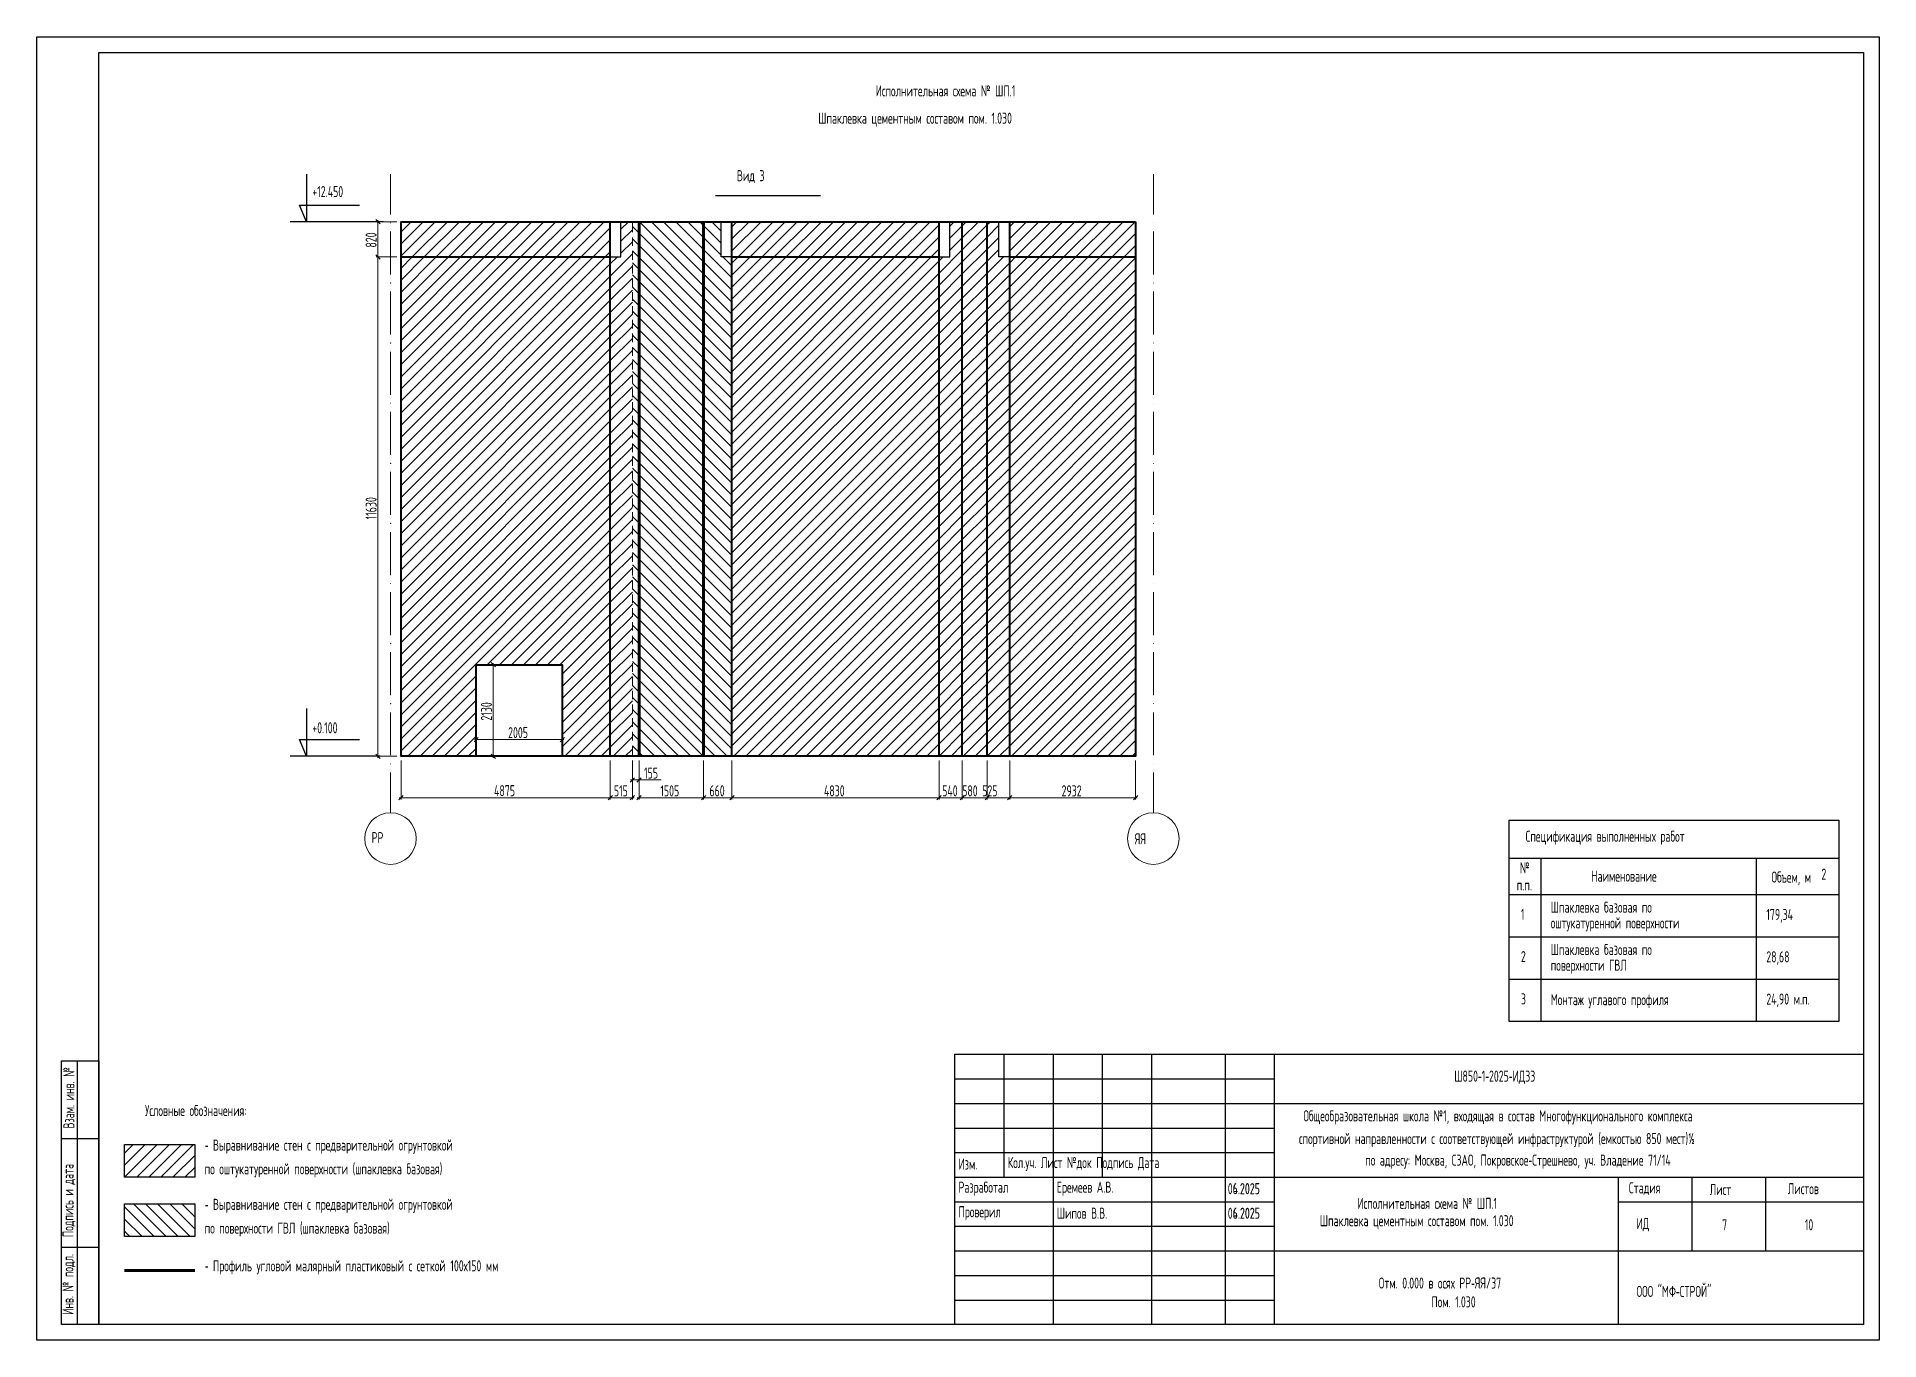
# Model space of a CAD drawing. Header units: millimetres. Extents: x 0 to 258, y 0 to 17.
# Drawn here: x 156.65 to 179.94, y 0.19 to 16.66 of the extents above; entities that cross this region are included whole.
import ezdxf

# ---------------------------------------------------------------- set-up
doc = ezdxf.new("R2010")
doc.units = ezdxf.units.MM
doc.layers.add('PDF _0', color=7, linetype='Continuous')
doc.layers.add('PDF _Текст', color=7, linetype='Continuous')
doc.layers.add('PDF _Оси-1', color=7, linetype='Continuous', true_color=0xaaaaaa)
doc.layers.add('PDF _Оси-3', color=7, linetype='Continuous', true_color=0x989898)
doc.styles.get("Standard").update_dxf_attribs({"font": 'ГОСТ тип А.ttf', "width": 0.8})

msp = doc.modelspace()

# ---------------------------------------------------------------- texts
at = {"layer": 'PDF _Текст', "char_height": 0.14, "attachment_point": 4}
for s, insert in [('Исполнительная схема № ШП.1', (167.254, 15.98)), ('Шпаклевка цементным составом пом. 1.030', (166.527, 15.615)), ('Вид 3', (165.499, 14.896)), ('+12.450', (160.13, 14.706)), ('+0.100', (160.13, 7.929)), ('2005', (162.606, 7.868)), ('155', (164.325, 7.357)), ('4875', (162.428, 7.134)), ('515', (163.943, 7.132)), ('1505', (164.531, 7.132)), ('660', (165.152, 7.132)), ('4830', (166.6, 7.132)), ('540 580 525', (168.095, 7.132)), ('2932', (169.605, 7.132)), ('Спецификация выполненных работ', (175.472, 6.539)), ('№', (175.401, 6.159)), ('Наименование', (176.302, 6.054)), ('Объем, м', (178.581, 6.026)), ('2', (179.213, 6.079)), ('п.п.', (175.36, 5.942)), ('1', (175.413, 5.572)), ('Шпаклевка базовая по', (175.79, 5.662)), ('179,34', (178.516, 5.553)), ('оштукатуренной поверхности', (175.79, 5.444)), ('Шпаклевка базовая по', (175.79, 5.127)), ('2', (175.413, 5.037)), ('поверхности ГВЛ', (175.79, 4.909)), ('28,68', (178.516, 5.018)), ('3', (175.413, 4.502)), ('Монтаж углавого профиля', (175.79, 4.474)), ('24,90 м.п.', (178.516, 4.484)), ('Ш850‐1‐2025‐ИД33', (174.57, 3.512)), ('Условные обозначения:', (158.015, 3.092)), ('Общеобразовательная школа №1, входящая в состав Многофункционального комплекса', (172.662, 3.005)), ('спортивной направленности с соответствующей инфраструктурой (емкостью 850 мест)½', (172.607, 2.718)), ('‐ Выравнивание стен с предварительной огрунтовкой', (158.769, 2.636)), ('по оштукатуренной поверхности (шпаклевка базовая)', (158.769, 2.336)), ('Изм.', (168.301, 2.415)), ('Кол.уч. Лист №док Подпись Дата', (168.924, 2.415)), ('по адресу: Москва, СЗАО, Покровское‐Стрешнево, уч. Владение 71/14', (173.444, 2.446)), ('Разработал', (168.301, 2.104)), ('Еремеев А.В.', (169.544, 2.104)), ('04.2025', (171.706, 2.104)), ('06.2025', (171.706, 2.104)), ('Стадия', (176.778, 2.104)), ('Лист', (177.8, 2.094)), ('Листов', (178.788, 2.104)), ('‐ Выравнивание стен с предварительной огрунтовкой', (158.769, 1.887)), ('Проверил', (168.301, 1.793)), ('Шипов В.В.', (169.544, 1.793)), ('04.2025', (171.706, 1.793)), ('Исполнительная схема № ШП.1', (173.345, 1.918)), ('по поверхности ГВЛ (шпаклевка базовая)', (158.769, 1.587)), ('06.2025', (171.706, 1.793)), ('Шпаклевка цементным составом пом. 1.030', (172.87, 1.68)), ('ИД', (176.875, 1.648)), ('7', (177.957, 1.648)), ('10', (179.003, 1.648)), ('‐ Профиль угловой малярный пластиковый с сеткой 100х150 мм', (158.769, 1.11)), ('Отм. 0.000 в осях РР‐ЯЯ/37', (173.615, 0.911)), ('Пом. 1.030', (174.281, 0.673)), ('ООО "МФ‐СТРОЙ"', (176.875, 0.805))]:
    msp.add_mtext(s, dxfattribs=dict(at, insert=insert))
at = {"layer": 'PDF _Текст', "char_height": 0.14, "attachment_point": 4, "rotation": 90}
for s, insert in [('820', (160.873, 13.998)), ('11630', (160.873, 10.563)), ('2130', (162.332, 8.02)), ('Взам. инв. №', (157.052, 2.864)), ('Подпись и дата', (157.052, 1.491)), ('Инв. № подл.', (157.052, 0.51))]:
    msp.add_mtext(s, dxfattribs=dict(at, insert=insert))
at = {"layer": 'PDF _Текст', "color": 253, "true_color": 0xaaaaaa, "char_height": 0.14, "attachment_point": 4}
for s, insert in [('РР', (160.88, 6.541)), ('ЯЯ', (170.53, 6.525))]:
    msp.add_mtext(s, dxfattribs=dict(at, insert=insert))

# ---------------------------------------------------------------- linework, layer by layer
at = {"layer": 'PDF _0', "lineweight": 25}
for points in [[(156.647, 16.662), (179.943, 16.662), (179.943, 0.19), (156.647, 0.19)], [(157.431, 16.466), (179.747, 16.466), (179.747, 0.386), (157.431, 0.386)], [(179.434, 4.216), (175.263, 4.216), (175.263, 6.761), (179.434, 6.761)], [(168.255, 3.802), (179.747, 3.802), (179.747, 0.386), (168.255, 0.386)], [(156.96, 3.719), (157.431, 3.719), (157.431, 0.386), (156.96, 0.386)], [(157.757, 2.662), (158.643, 2.662), (158.643, 2.249), (157.757, 2.249)], [(157.757, 1.913), (158.643, 1.913), (158.643, 1.5), (157.757, 1.5)]]:
    msp.add_lwpolyline(points, close=True, dxfattribs=at)
for points in [[(160.057, 14.928), (160.057, 14.325), (159.966, 14.536), (160.728, 14.536)], [(165.23, 14.655), (166.555, 14.655)], [(161.029, 14.325), (159.848, 14.325)], [(163.897, 13.881), (164.033, 13.881), (164.033, 14.325)], [(165.436, 13.881), (165.3, 13.881), (165.3, 14.325)], [(168.056, 13.881), (168.192, 13.881), (168.192, 14.325)], [(168.949, 13.881), (168.813, 13.881), (168.813, 14.325)], [(160.057, 8.173), (160.057, 7.57), (159.966, 7.78), (160.728, 7.78)], [(160.99, 7.57), (159.848, 7.57)], [(175.263, 6.28), (179.434, 6.28)], [(175.666, 6.28), (175.666, 4.216)], [(178.386, 6.28), (178.386, 4.216)], [(175.263, 5.82), (179.434, 5.82)], [(175.263, 5.285), (179.434, 5.285)], [(175.263, 4.75), (179.434, 4.75)], [(168.876, 3.802), (168.876, 2.249)], [(169.497, 3.802), (169.497, 0.386)], [(170.119, 3.802), (170.119, 2.249)], [(170.74, 3.802), (170.74, 0.386)], [(171.672, 3.802), (171.672, 0.386)], [(172.293, 3.802), (172.293, 0.386)], [(157.156, 3.719), (157.156, 0.386)], [(168.255, 3.492), (172.293, 3.492)], [(168.255, 3.181), (179.747, 3.181)], [(168.255, 2.87), (172.293, 2.87)], [(156.96, 2.739), (157.431, 2.739)], [(168.255, 2.56), (172.293, 2.56)], [(168.255, 2.249), (179.747, 2.249)], [(176.641, 2.249), (176.641, 0.386)], [(177.573, 2.249), (177.573, 1.317)], [(178.504, 2.249), (178.504, 1.317)], [(168.255, 1.939), (172.293, 1.939)], [(176.641, 1.939), (179.747, 1.939)], [(168.255, 1.628), (172.293, 1.628)], [(156.96, 1.366), (157.431, 1.366)], [(168.255, 1.317), (179.747, 1.317)], [(168.255, 1.007), (172.293, 1.007)], [(168.255, 0.696), (172.293, 0.696)]]:
    msp.add_lwpolyline(points, dxfattribs=at)
at = {"layer": 'PDF _0', "lineweight": 13}
for points in [[(160.986, 14.298), (160.932, 14.353)], [(161.198, 14.325), (160.938, 14.325)], [(160.959, 14.347), (160.959, 13.859)], [(160.959, 7.548), (160.959, 13.902)], [(162.256, 8.726), (162.44, 8.726)], [(162.446, 8.699), (162.391, 8.753)], [(162.418, 7.548), (162.418, 8.747)], [(162.229, 7.808), (162.175, 7.753)], [(162.18, 7.781), (163.311, 7.781)], [(162.202, 7.624), (162.202, 7.802)], [(163.262, 7.753), (163.317, 7.808)], [(163.29, 7.624), (163.29, 7.802)], [(160.932, 7.597), (160.986, 7.543)], [(161.198, 7.57), (160.938, 7.57)], [(161.252, 7.516), (161.252, 7.024)], [(162.256, 7.57), (162.44, 7.57)], [(162.391, 7.597), (162.446, 7.543)], [(164.177, 7.248), (164.177, 7.516), (164.177, 7.024)], [(164.261, 7.248), (164.261, 7.516), (164.261, 7.024)], [(170.54, 7.516), (170.54, 7.024)], [(164.204, 7.297), (164.15, 7.243)], [(164.155, 7.27), (164.261, 7.27), (164.541, 7.27)], [(164.234, 7.243), (164.288, 7.297)], [(161.279, 7.072), (161.225, 7.018)], [(161.23, 7.045), (163.919, 7.045)], [(163.876, 7.045), (164.198, 7.045)], [(164.15, 7.018), (164.204, 7.072)], [(164.288, 7.072), (164.234, 7.018)], [(164.239, 7.045), (165.099, 7.045)], [(165.056, 7.045), (165.457, 7.045)], [(165.414, 7.045), (168.078, 7.045)], [(168.035, 7.045), (168.371, 7.045)], [(168.328, 7.045), (168.686, 7.045)], [(168.642, 7.045), (168.971, 7.045)], [(168.927, 7.045), (170.562, 7.045)], [(170.513, 7.018), (170.567, 7.072)]]:
    msp.add_lwpolyline(points, dxfattribs=at)
at = {"layer": 'PDF _0', "color": 92, "lineweight": 30, "true_color": 0x00dd00}
for points in [[(161.252, 14.198), (161.38, 14.325)], [(161.252, 14.045), (161.532, 14.325)], [(161.252, 13.893), (161.685, 14.325)], [(161.252, 13.74), (161.393, 13.881), (161.838, 14.325)], [(161.252, 13.587), (161.545, 13.881), (161.99, 14.325)], [(161.252, 13.435), (161.698, 13.881), (162.143, 14.325)], [(161.252, 13.282), (161.85, 13.881), (162.295, 14.325)], [(161.252, 13.13), (162.003, 13.881), (162.448, 14.325)], [(161.252, 12.977), (162.156, 13.881), (162.601, 14.325)], [(161.252, 12.824), (162.308, 13.881), (162.753, 14.325)], [(161.252, 12.672), (162.461, 13.881), (162.906, 14.325)], [(161.252, 12.519), (162.614, 13.881), (163.058, 14.325)], [(161.252, 12.366), (162.766, 13.881), (163.211, 14.325)], [(161.252, 12.214), (162.919, 13.881), (163.364, 14.325)], [(161.252, 12.061), (163.071, 13.881), (163.516, 14.325)], [(161.252, 11.909), (163.224, 13.881), (163.669, 14.325)], [(161.252, 11.756), (163.377, 13.881), (163.822, 14.325)], [(161.252, 11.603), (163.529, 13.881), (163.897, 14.249)], [(164.033, 14.232), (164.127, 14.325)], [(164.033, 14.079), (164.177, 14.223)], [(165.436, 14.261), (165.5, 14.325)], [(165.436, 14.108), (165.653, 14.325)], [(165.436, 13.956), (165.805, 14.325)], [(165.436, 13.803), (165.513, 13.881), (165.958, 14.325)], [(165.436, 13.65), (165.666, 13.881), (166.111, 14.325)], [(165.436, 13.498), (165.818, 13.881), (166.263, 14.325)], [(165.436, 13.345), (165.971, 13.881), (166.416, 14.325)], [(165.436, 13.193), (166.124, 13.881), (166.569, 14.325)], [(165.436, 13.04), (166.276, 13.881), (166.721, 14.325)], [(165.436, 12.887), (166.429, 13.881), (166.874, 14.325)], [(165.436, 12.735), (166.581, 13.881), (167.026, 14.325)], [(165.436, 12.582), (166.734, 13.881), (167.179, 14.325)], [(165.436, 12.429), (166.887, 13.881), (167.332, 14.325)], [(165.436, 12.277), (167.039, 13.881), (167.484, 14.325)], [(165.436, 12.124), (167.192, 13.881), (167.637, 14.325)], [(165.436, 11.972), (167.344, 13.881), (167.789, 14.325)], [(165.436, 11.819), (167.497, 13.881), (167.942, 14.325)], [(165.436, 11.056), (168.056, 13.677), (168.349, 13.97), (168.664, 14.284), (168.705, 14.325)], [(165.436, 10.293), (168.056, 12.914), (168.349, 13.207), (168.664, 13.521), (168.949, 13.806), (169.023, 13.881), (169.468, 14.325)], [(165.436, 10.14), (168.056, 12.761), (168.349, 13.054), (168.664, 13.369), (168.949, 13.654), (169.176, 13.881), (169.621, 14.325)], [(165.436, 9.988), (168.056, 12.609), (168.349, 12.902), (168.664, 13.216), (168.949, 13.501), (169.328, 13.881), (169.773, 14.325)], [(165.436, 9.835), (168.056, 12.456), (168.349, 12.749), (168.664, 13.064), (168.949, 13.348), (169.481, 13.881), (169.926, 14.325)], [(165.436, 9.683), (168.056, 12.303), (168.349, 12.596), (168.664, 12.911), (168.949, 13.196), (169.634, 13.881), (170.079, 14.325)], [(165.436, 9.53), (168.056, 12.151), (168.349, 12.444), (168.664, 12.758), (168.949, 13.043), (169.786, 13.881), (170.231, 14.325)], [(165.436, 9.377), (168.056, 11.998), (168.349, 12.291), (168.664, 12.606), (168.949, 12.891), (169.939, 13.881), (170.384, 14.325)], [(165.436, 9.225), (168.056, 11.845), (168.349, 12.138), (168.664, 12.453), (168.949, 12.738), (170.091, 13.881), (170.536, 14.325)], [(165.436, 11.666), (167.65, 13.881), (168.056, 14.287)], [(165.436, 10.903), (168.056, 13.524), (168.349, 13.817), (168.664, 14.132), (168.813, 14.281)], [(168.192, 14.27), (168.247, 14.325)], [(168.192, 14.118), (168.349, 14.275), (168.4, 14.325)], [(168.192, 13.965), (168.349, 14.122), (168.552, 14.325)], [(168.949, 14.264), (169.01, 14.325)], [(168.949, 14.112), (169.163, 14.325)], [(168.949, 13.959), (169.315, 14.325)], [(161.252, 11.451), (163.682, 13.881), (163.897, 14.096)], [(164.033, 13.926), (164.177, 14.07)], [(165.436, 9.072), (168.056, 11.693), (168.349, 11.986), (168.664, 12.301), (168.949, 12.585), (170.244, 13.881), (170.54, 14.176)], [(165.436, 11.514), (167.802, 13.881), (168.056, 14.135)], [(165.436, 10.751), (168.056, 13.372), (168.349, 13.665), (168.664, 13.979), (168.813, 14.128)], [(165.436, 8.919), (168.056, 11.54), (168.349, 11.833), (168.664, 12.148), (168.949, 12.433), (170.397, 13.881), (170.54, 14.024)], [(165.436, 11.361), (167.955, 13.881), (168.056, 13.982)], [(161.252, 11.298), (163.834, 13.881), (163.897, 13.943)], [(161.252, 10.993), (163.897, 13.638), (164.177, 13.918)], [(161.252, 11.146), (163.897, 13.791), (163.987, 13.881)], [(161.252, 10.84), (163.897, 13.486), (164.177, 13.765)], [(165.436, 10.598), (168.056, 13.219), (168.349, 13.512), (168.664, 13.827), (168.813, 13.976)], [(165.436, 11.209), (168.056, 13.829), (168.107, 13.881)], [(165.436, 10.446), (168.056, 13.066), (168.349, 13.359), (168.664, 13.674), (168.871, 13.881)], [(165.436, 8.767), (168.056, 11.388), (168.349, 11.681), (168.664, 11.995), (168.949, 12.28), (170.54, 13.871)], [(161.252, 10.688), (163.897, 13.333), (164.177, 13.612)], [(165.436, 8.614), (168.056, 11.235), (168.349, 11.528), (168.664, 11.843), (168.949, 12.128), (170.54, 13.719)], [(165.436, 8.462), (168.056, 11.082), (168.349, 11.375), (168.664, 11.69), (168.949, 11.975), (170.54, 13.566)], [(161.252, 10.535), (163.897, 13.18), (164.177, 13.46)], [(161.252, 10.383), (163.897, 13.028), (164.177, 13.307)], [(165.436, 8.309), (168.056, 10.93), (168.349, 11.223), (168.664, 11.538), (168.949, 11.822), (170.54, 13.413)], [(161.252, 10.23), (163.897, 12.875), (164.177, 13.155)], [(165.436, 8.156), (168.056, 10.777), (168.349, 11.07), (168.664, 11.385), (168.949, 11.67), (170.54, 13.261)], [(165.436, 8.004), (168.056, 10.625), (168.349, 10.918), (168.664, 11.232), (168.949, 11.517), (170.54, 13.108)], [(161.252, 10.077), (163.897, 12.723), (164.177, 13.002)], [(161.252, 9.925), (163.897, 12.57), (164.177, 12.849)], [(165.436, 7.851), (168.056, 10.472), (168.349, 10.765), (168.664, 11.08), (168.949, 11.365), (170.54, 12.955)], [(161.252, 9.772), (163.897, 12.417), (164.177, 12.697)], [(165.436, 7.699), (168.056, 10.319), (168.349, 10.612), (168.664, 10.927), (168.949, 11.212), (170.54, 12.803)], [(165.46, 7.57), (168.056, 10.167), (168.349, 10.46), (168.664, 10.774), (168.949, 11.059), (170.54, 12.65)], [(161.252, 9.619), (163.897, 12.265), (164.177, 12.544)], [(161.252, 9.467), (163.897, 12.112), (164.177, 12.392)], [(165.612, 7.57), (168.056, 10.014), (168.349, 10.307), (168.664, 10.622), (168.949, 10.907), (170.54, 12.498)], [(161.252, 9.314), (163.897, 11.959), (164.177, 12.239)], [(165.765, 7.57), (168.056, 9.862), (168.349, 10.155), (168.664, 10.469), (168.949, 10.754), (170.54, 12.345)], [(165.917, 7.57), (168.056, 9.709), (168.349, 10.002), (168.664, 10.317), (168.949, 10.602), (170.54, 12.192)], [(161.252, 9.162), (163.897, 11.807), (164.177, 12.086)], [(161.252, 9.009), (163.897, 11.654), (164.177, 11.934)], [(166.07, 7.57), (168.056, 9.556), (168.349, 9.849), (168.664, 10.164), (168.949, 10.449), (170.54, 12.04)], [(166.223, 7.57), (168.056, 9.404), (168.349, 9.697), (168.664, 10.011), (168.949, 10.296), (170.54, 11.887)], [(161.252, 8.856), (163.897, 11.502), (164.177, 11.781)], [(166.375, 7.57), (168.056, 9.251), (168.349, 9.544), (168.664, 9.859), (168.949, 10.144), (170.54, 11.735)], [(161.252, 8.704), (163.897, 11.349), (164.177, 11.628)], [(161.252, 8.551), (163.897, 11.196), (164.177, 11.476)], [(166.528, 7.57), (168.056, 9.098), (168.349, 9.391), (168.664, 9.706), (168.949, 9.991), (170.54, 11.582)], [(166.681, 7.57), (168.056, 8.946), (168.349, 9.239), (168.664, 9.554), (168.949, 9.838), (170.54, 11.429)], [(161.252, 8.399), (163.897, 11.044), (164.177, 11.323)], [(166.833, 7.57), (168.056, 8.793), (168.349, 9.086), (168.664, 9.401), (168.949, 9.686), (170.54, 11.277)], [(161.252, 8.246), (163.897, 10.891), (164.177, 11.171)], [(161.252, 8.093), (163.897, 10.739), (164.177, 11.018)], [(166.986, 7.57), (168.056, 8.641), (168.349, 8.934), (168.664, 9.248), (168.949, 9.533), (170.54, 11.124)], [(167.138, 7.57), (168.056, 8.488), (168.349, 8.781), (168.664, 9.096), (168.949, 9.381), (170.54, 10.972)], [(161.252, 7.941), (163.897, 10.586), (164.177, 10.865)], [(167.291, 7.57), (168.056, 8.335), (168.349, 8.628), (168.664, 8.943), (168.949, 9.228), (170.54, 10.819)], [(161.252, 7.788), (163.897, 10.433), (164.177, 10.713)], [(162.342, 8.726), (163.897, 10.281), (164.177, 10.56)], [(167.444, 7.57), (168.056, 8.183), (168.349, 8.476), (168.664, 8.791), (168.949, 9.075), (170.54, 10.666)], [(167.596, 7.57), (168.056, 8.03), (168.349, 8.323), (168.664, 8.638), (168.949, 8.923), (170.54, 10.514)], [(162.495, 8.726), (163.897, 10.128), (164.177, 10.408)], [(162.648, 8.726), (163.897, 9.976), (164.177, 10.255)], [(167.749, 7.57), (168.056, 7.878), (168.349, 8.171), (168.664, 8.485), (168.949, 8.77), (170.54, 10.361)], [(162.8, 8.726), (163.897, 9.823), (164.177, 10.102)], [(167.901, 7.57), (168.056, 7.725), (168.349, 8.018), (168.664, 8.333), (168.949, 8.618), (170.54, 10.208)], [(168.054, 7.57), (168.056, 7.572), (168.349, 7.865), (168.664, 8.18), (168.949, 8.465), (170.54, 10.056)], [(162.953, 8.726), (163.897, 9.67), (164.177, 9.95)], [(163.105, 8.726), (163.897, 9.518), (164.177, 9.797)], [(168.207, 7.57), (168.349, 7.713), (168.664, 8.027), (168.949, 8.312), (170.54, 9.903)], [(163.258, 8.726), (163.897, 9.365), (164.177, 9.645)], [(168.359, 7.57), (168.664, 7.875), (168.949, 8.16), (170.54, 9.751)], [(168.512, 7.57), (168.664, 7.722), (168.949, 8.007), (170.54, 9.598)], [(163.29, 8.605), (163.897, 9.212), (164.177, 9.492)], [(163.29, 8.452), (163.897, 9.06), (164.177, 9.339)], [(168.664, 7.57), (168.949, 7.855), (170.54, 9.445)], [(163.29, 8.3), (163.897, 8.907), (164.177, 9.187)], [(168.817, 7.57), (168.949, 7.702), (170.54, 9.293)], [(168.97, 7.57), (170.54, 9.14)], [(163.29, 8.147), (163.897, 8.755), (164.177, 9.034)], [(163.29, 7.994), (163.897, 8.602), (164.177, 8.881)], [(169.122, 7.57), (170.54, 8.988)], [(163.29, 7.842), (163.897, 8.449), (164.177, 8.729)], [(169.275, 7.57), (170.54, 8.835)], [(169.427, 7.57), (170.54, 8.682)], [(161.252, 7.636), (162.202, 8.585)], [(161.339, 7.57), (162.202, 8.433)], [(163.29, 7.689), (163.897, 8.297), (164.177, 8.576)], [(163.323, 7.57), (163.897, 8.144), (164.177, 8.424)], [(169.58, 7.57), (170.54, 8.53)], [(161.492, 7.57), (162.202, 8.28)], [(163.476, 7.57), (163.897, 7.992), (164.177, 8.271)], [(169.733, 7.57), (170.54, 8.377)], [(169.885, 7.57), (170.54, 8.225)], [(161.644, 7.57), (162.202, 8.127)], [(161.797, 7.57), (162.202, 7.975)], [(163.628, 7.57), (163.897, 7.839), (164.177, 8.118)], [(163.781, 7.57), (163.897, 7.686), (164.177, 7.966)], [(170.038, 7.57), (170.54, 8.072)], [(161.95, 7.57), (162.202, 7.822)], [(163.934, 7.57), (164.177, 7.813)], [(170.191, 7.57), (170.54, 7.919)], [(170.343, 7.57), (170.54, 7.767)], [(162.102, 7.57), (162.202, 7.669)], [(164.086, 7.57), (164.177, 7.661)], [(170.496, 7.57), (170.54, 7.614)], [(157.757, 2.554), (157.865, 2.662)], [(157.757, 2.402), (158.018, 2.662)], [(157.757, 2.249), (158.17, 2.662)], [(157.91, 2.249), (158.323, 2.662)], [(158.063, 2.249), (158.475, 2.662)], [(158.215, 2.249), (158.628, 2.662)], [(158.368, 2.249), (158.643, 2.524)], [(158.52, 2.249), (158.643, 2.371)]]:
    msp.add_lwpolyline(points, dxfattribs=at)
at = {"layer": 'PDF _0', "lineweight": 40}
msp.add_lwpolyline([(170.54, 14.325), (170.54, 7.57), (161.252, 7.57), (161.252, 14.325)], close=True, dxfattribs=at)
for points in [[(163.897, 7.57), (163.897, 14.325)], [(165.436, 7.57), (165.436, 14.325)], [(168.056, 7.57), (168.056, 14.325)], [(168.349, 7.57), (168.349, 14.325)], [(168.664, 7.57), (168.664, 14.325)], [(168.949, 7.57), (168.949, 14.325)], [(161.252, 13.881), (163.897, 13.881)], [(165.436, 13.881), (168.056, 13.881)], [(168.949, 13.881), (170.54, 13.881)], [(162.202, 7.57), (162.202, 8.726), (163.29, 8.726), (163.29, 7.57)]]:
    msp.add_lwpolyline(points, dxfattribs=at)
at = {"layer": 'PDF _0', "lineweight": 15}
for points in [[(164.177, 14.193), (164.177, 14.325)], [(164.177, 14.019), (164.177, 14.127)], [(164.177, 13.845), (164.177, 13.954)], [(164.177, 13.672), (164.177, 13.78)], [(164.177, 13.498), (164.177, 13.606)], [(164.177, 13.324), (164.177, 13.433)], [(164.177, 13.151), (164.177, 13.259)], [(164.177, 12.977), (164.177, 13.086)], [(164.177, 12.803), (164.177, 12.912)], [(164.177, 12.63), (164.177, 12.738)], [(164.177, 12.456), (164.177, 12.565)], [(164.177, 12.283), (164.177, 12.391)], [(164.177, 12.109), (164.177, 12.217)], [(164.177, 11.935), (164.177, 12.044)], [(164.177, 11.762), (164.177, 11.87)], [(164.177, 11.588), (164.177, 11.697)], [(164.177, 11.414), (164.177, 11.523)], [(164.177, 11.241), (164.177, 11.349)], [(164.177, 11.067), (164.177, 11.176)], [(164.177, 10.893), (164.177, 11.002)], [(164.177, 10.72), (164.177, 10.828)], [(164.177, 10.546), (164.177, 10.655)], [(164.177, 10.373), (164.177, 10.481)], [(164.177, 10.199), (164.177, 10.307)], [(164.177, 10.025), (164.177, 10.134)], [(164.177, 9.852), (164.177, 9.96)], [(164.177, 9.678), (164.177, 9.787)], [(164.177, 9.504), (164.177, 9.613)], [(164.177, 9.331), (164.177, 9.439)], [(164.177, 9.157), (164.177, 9.266)], [(164.177, 8.984), (164.177, 9.092)], [(164.177, 8.81), (164.177, 8.918)], [(164.177, 8.636), (164.177, 8.745)], [(164.177, 8.463), (164.177, 8.571)], [(164.177, 8.289), (164.177, 8.397)], [(164.177, 8.115), (164.177, 8.224)], [(164.177, 7.942), (164.177, 8.05)], [(164.177, 7.768), (164.177, 7.877)], [(164.177, 7.57), (164.177, 7.703)]]:
    msp.add_lwpolyline(points, dxfattribs=at)
at = {"layer": 'PDF _0', "color": 5, "lineweight": 30}
for points in [[(165.436, 13.004), (165.077, 13.362), (164.261, 14.179), (164.177, 14.263)], [(165.436, 13.157), (165.077, 13.515), (164.267, 14.325)], [(165.436, 13.31), (165.077, 13.668), (164.42, 14.325)], [(165.436, 13.462), (165.077, 13.82), (164.572, 14.325)], [(165.436, 13.615), (165.077, 13.973), (164.725, 14.325)], [(165.3, 13.903), (165.077, 14.125), (164.878, 14.325)], [(165.3, 14.056), (165.077, 14.278), (165.03, 14.325)], [(165.3, 14.208), (165.183, 14.325)], [(165.436, 12.852), (165.077, 13.21), (164.261, 14.026), (164.177, 14.111)], [(165.436, 12.699), (165.077, 13.057), (164.261, 13.874), (164.177, 13.958)], [(165.436, 12.546), (165.077, 12.905), (164.261, 13.721), (164.177, 13.805)], [(165.436, 13.767), (165.322, 13.881)], [(165.436, 12.394), (165.077, 12.752), (164.261, 13.569), (164.177, 13.653)], [(165.436, 12.241), (165.077, 12.599), (164.261, 13.416), (164.177, 13.5)], [(165.436, 12.089), (165.077, 12.447), (164.261, 13.263), (164.177, 13.348)], [(165.436, 11.936), (165.077, 12.294), (164.261, 13.111), (164.177, 13.195)], [(165.436, 11.783), (165.077, 12.142), (164.261, 12.958), (164.177, 13.042)], [(165.436, 11.631), (165.077, 11.989), (164.261, 12.806), (164.177, 12.89)], [(165.436, 11.478), (165.077, 11.836), (164.261, 12.653), (164.177, 12.737)], [(165.436, 11.326), (165.077, 11.684), (164.261, 12.5), (164.177, 12.584)], [(165.436, 11.173), (165.077, 11.531), (164.261, 12.348), (164.177, 12.432)], [(165.436, 11.02), (165.077, 11.379), (164.261, 12.195), (164.177, 12.279)], [(165.436, 10.868), (165.077, 11.226), (164.261, 12.043), (164.177, 12.127)], [(165.436, 10.715), (165.077, 11.073), (164.261, 11.89), (164.177, 11.974)], [(165.436, 10.563), (165.077, 10.921), (164.261, 11.737), (164.177, 11.821)], [(165.436, 10.41), (165.077, 10.768), (164.261, 11.585), (164.177, 11.669)], [(165.436, 10.257), (165.077, 10.615), (164.261, 11.432), (164.177, 11.516)], [(165.436, 10.105), (165.077, 10.463), (164.261, 11.279), (164.177, 11.364)], [(165.436, 9.952), (165.077, 10.31), (164.261, 11.127), (164.177, 11.211)], [(165.436, 9.8), (165.077, 10.158), (164.261, 10.974), (164.177, 11.058)], [(165.436, 9.647), (165.077, 10.005), (164.261, 10.822), (164.177, 10.906)], [(165.436, 9.494), (165.077, 9.852), (164.261, 10.669), (164.177, 10.753)], [(165.436, 9.342), (165.077, 9.7), (164.261, 10.516), (164.177, 10.601)], [(165.436, 9.189), (165.077, 9.547), (164.261, 10.364), (164.177, 10.448)], [(165.436, 9.036), (165.077, 9.395), (164.261, 10.211), (164.177, 10.295)], [(165.436, 8.884), (165.077, 9.242), (164.261, 10.059), (164.177, 10.143)], [(165.436, 8.731), (165.077, 9.089), (164.261, 9.906), (164.177, 9.99)], [(165.436, 8.579), (165.077, 8.937), (164.261, 9.753), (164.177, 9.837)], [(165.436, 8.426), (165.077, 8.784), (164.261, 9.601), (164.177, 9.685)], [(165.436, 8.273), (165.077, 8.632), (164.261, 9.448), (164.177, 9.532)], [(165.436, 8.121), (165.077, 8.479), (164.261, 9.296), (164.177, 9.38)], [(165.436, 7.968), (165.077, 8.326), (164.261, 9.143), (164.177, 9.227)], [(165.436, 7.816), (165.077, 8.174), (164.261, 8.99), (164.177, 9.074)], [(165.436, 7.663), (165.077, 8.021), (164.261, 8.838), (164.177, 8.922)], [(165.376, 7.57), (165.077, 7.868), (164.261, 8.685), (164.177, 8.769)], [(165.223, 7.57), (165.077, 7.716), (164.261, 8.532), (164.177, 8.617)], [(165.071, 7.57), (164.261, 8.38), (164.177, 8.464)], [(164.918, 7.57), (164.261, 8.227), (164.177, 8.311)], [(164.765, 7.57), (164.261, 8.075), (164.177, 8.159)], [(164.613, 7.57), (164.261, 7.922), (164.177, 8.006)], [(164.46, 7.57), (164.261, 7.769), (164.177, 7.854)], [(164.308, 7.57), (164.261, 7.617), (164.177, 7.701)], [(158.129, 1.5), (157.757, 1.873)], [(158.282, 1.5), (157.869, 1.913)], [(158.435, 1.5), (158.022, 1.913)], [(158.587, 1.5), (158.174, 1.913)], [(158.643, 1.598), (158.327, 1.913)], [(158.643, 1.75), (158.48, 1.913)], [(158.643, 1.903), (158.632, 1.913)], [(157.977, 1.5), (157.757, 1.72)], [(157.824, 1.5), (157.757, 1.567)]]:
    msp.add_lwpolyline(points, dxfattribs=at)
at = {"layer": 'PDF _0', "color": 1, "lineweight": 100}
for points in [[(164.261, 7.57), (164.261, 14.325)], [(165.077, 7.57), (165.077, 14.325)], [(158.643, 1.068), (157.757, 1.068)]]:
    msp.add_lwpolyline(points, dxfattribs=at)
at = {"layer": 'PDF _0', "lineweight": 13}
for points in [[(160.986, 13.853), (160.932, 13.908)], [(160.938, 13.881), (161.198, 13.881)], [(163.897, 7.024), (163.897, 7.516)], [(165.077, 7.024), (165.077, 7.516)], [(165.436, 7.024), (165.436, 7.516)], [(168.056, 7.024), (168.056, 7.516)], [(168.349, 7.024), (168.349, 7.516)], [(168.664, 7.024), (168.664, 7.516)], [(168.949, 7.024), (168.949, 7.516)], [(163.87, 7.018), (163.924, 7.072)], [(165.05, 7.018), (165.105, 7.072)], [(165.463, 7.072), (165.408, 7.018)], [(168.029, 7.018), (168.083, 7.072)], [(168.322, 7.018), (168.377, 7.072)], [(168.637, 7.018), (168.691, 7.072)], [(168.922, 7.018), (168.976, 7.072)]]:
    msp.add_lwpolyline(points, close=True, dxfattribs=at)
at = {"layer": 'PDF _Оси-1', "lineweight": 20}
for centre in [(161.119, 6.529), (170.765, 6.529)]:
    msp.add_circle(centre, 0.326, dxfattribs=at)
at = {"layer": 'PDF _Оси-3', "lineweight": 9}
for points in [[(161.119, 14.928), (161.119, 14.418)], [(170.765, 14.418), (170.765, 14.928)], [(161.119, 14.201), (161.119, 13.659)], [(170.765, 13.659), (170.765, 14.201)], [(161.119, 13.442), (161.119, 12.899)], [(170.765, 12.899), (170.765, 13.442)], [(161.119, 12.682), (161.119, 12.139)], [(170.765, 12.139), (170.765, 12.682)], [(161.119, 11.922), (161.119, 11.38)], [(170.765, 11.38), (170.765, 11.922)], [(161.119, 11.163), (161.119, 10.62)], [(170.765, 10.62), (170.765, 11.163)], [(161.119, 10.403), (161.119, 9.86)], [(170.765, 9.86), (170.765, 10.403)], [(161.119, 9.643), (161.119, 9.101)], [(170.765, 9.101), (170.765, 9.643)], [(161.119, 8.884), (161.119, 8.341)], [(170.765, 8.341), (170.765, 8.884)], [(161.119, 8.124), (161.119, 7.582)], [(170.765, 7.582), (170.765, 8.124)], [(161.119, 7.364), (161.119, 6.855)], [(170.765, 6.855), (170.765, 7.364)]]:
    msp.add_lwpolyline(points, dxfattribs=at)
at = {"layer": 'PDF _Оси-3', "lineweight": 5}
for points in [[(161.119, 14.31), (161.121, 14.31), (161.121, 14.312), (161.119, 14.312)], [(170.765, 14.31), (170.767, 14.31), (170.767, 14.312), (170.765, 14.312)], [(161.119, 13.55), (161.121, 13.55), (161.121, 13.552), (161.119, 13.552)], [(170.765, 13.55), (170.767, 13.55), (170.767, 13.552), (170.765, 13.552)], [(161.119, 12.791), (161.121, 12.791), (161.121, 12.793), (161.119, 12.793)], [(170.765, 12.791), (170.767, 12.791), (170.767, 12.793), (170.765, 12.793)], [(161.119, 12.031), (161.121, 12.031), (161.121, 12.033), (161.119, 12.033)], [(170.765, 12.031), (170.767, 12.031), (170.767, 12.033), (170.765, 12.033)], [(161.119, 11.271), (161.121, 11.271), (161.121, 11.273), (161.119, 11.273)], [(170.765, 11.271), (170.767, 11.271), (170.767, 11.273), (170.765, 11.273)], [(161.119, 10.512), (161.121, 10.512), (161.121, 10.514), (161.119, 10.514)], [(170.765, 10.512), (170.767, 10.512), (170.767, 10.514), (170.765, 10.514)], [(161.119, 9.752), (161.121, 9.752), (161.121, 9.754), (161.119, 9.754)], [(170.765, 9.752), (170.767, 9.752), (170.767, 9.754), (170.765, 9.754)], [(161.119, 8.992), (161.121, 8.992), (161.121, 8.994), (161.119, 8.994)], [(170.765, 8.992), (170.767, 8.992), (170.767, 8.994), (170.765, 8.994)], [(161.119, 8.233), (161.121, 8.233), (161.121, 8.235), (161.119, 8.235)], [(170.765, 8.233), (170.767, 8.233), (170.767, 8.235), (170.765, 8.235)], [(161.119, 7.473), (161.121, 7.473), (161.121, 7.475), (161.119, 7.475)], [(170.765, 7.473), (170.767, 7.473), (170.767, 7.475), (170.765, 7.475)]]:
    msp.add_lwpolyline(points, close=True, dxfattribs=at)

msp.set_redraw_order([(e.dxf.handle, doc.entitydb.next_handle()) for e in msp.query("TEXT MTEXT ATTDEF DIMENSION ARC_DIMENSION")])  # texts and dimensions are drawn at this point

doc.saveas('drawing.dxf')
